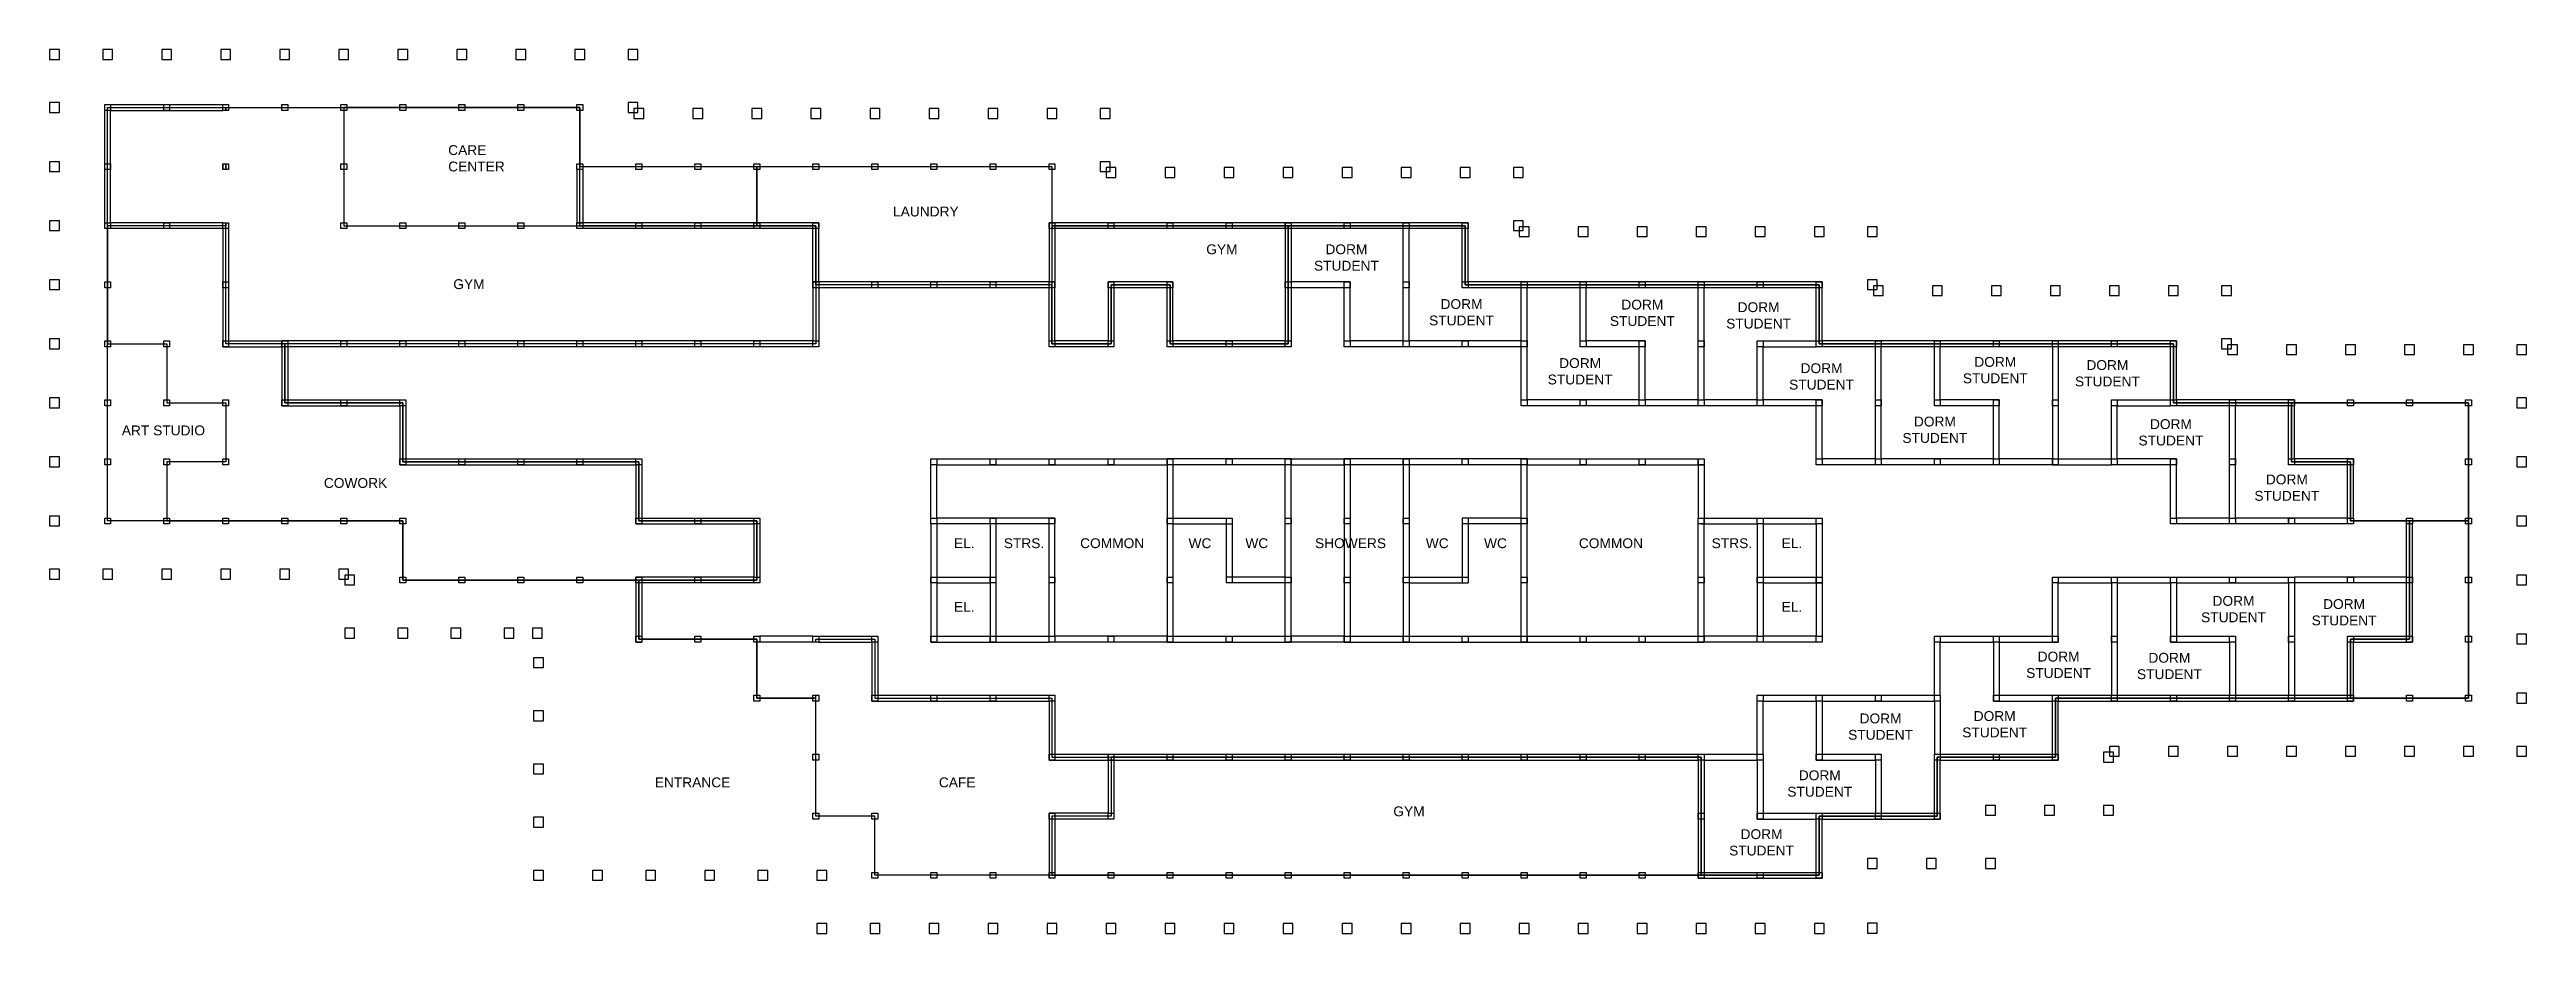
# Model space of a CAD drawing. Header units: metres. Extents: x 1950 to 2882, y 2050 to 2715.
# Drawn here: x 2322 to 2447.9, y 2176.1 to 2221 of the extents above; entities that cross this region are included whole.
import ezdxf

# ---------------------------------------------------------------- set-up
doc = ezdxf.new("R2010")
doc.units = ezdxf.units.M
for name, color, linetype in [('BRICK WALLS', 250, 'Continuous'), ('OUTLINE', 250, 'Continuous'), ('PILARS', 250, 'Continuous')]:
    doc.layers.add(name, color=color, linetype=linetype)
doc.layers.add('DOUBLE SKIN FACADE', color=250, linetype='Continuous', transparency=0.5)
doc.styles.get("Standard").update_dxf_attribs({"font": 'arial.ttf'})

msp = doc.modelspace()

# ---------------------------------------------------------------- texts
at = {"layer": 'BRICK WALLS', "color": 18, "true_color": 0x000000, "char_height": 0.5, "attachment_point": 1}
for s, width, insert in [('CARE CENTER', 1.6726, (2342.29, 2216.11)), ('LAUNDRY', 1.6726, (2364.9, 2212.99)), ('\\pxqc;GYM ', 1.6726, (2380.78, 2211.07)), ('\\pxqc;DORM\\PSTUDENT ', 1.6726, (2387.11, 2211.07)), ('GYM', 1.6726, (2342.55, 2209.3)), ('\\pxqc;DORM\\PSTUDENT ', 1.6726, (2392.96, 2208.29)), ('\\pxqc;DORM\\PSTUDENT ', 1.6726, (2402.15, 2208.26)), ('\\pxqc;DORM\\PSTUDENT ', 1.6726, (2408.06, 2208.13)), ('\\pxqc;DORM\\PSTUDENT ', 1.6726, (2398.99, 2205.29)), ('\\pxqc;DORM\\PSTUDENT ', 1.6726, (2411.26, 2205.03)), ('\\pxqc;DORM\\PSTUDENT ', 1.6726, (2420.09, 2205.35)), ('\\pxqc;DORM\\PSTUDENT ', 1.6726, (2425.79, 2205.19)), ('\\pxqc;DORM\\PSTUDENT ', 1.6726, (2417.02, 2202.32)), ('\\pxqc;DORM\\PSTUDENT ', 1.6726, (2429.02, 2202.19)), ('ART STUDIO', 4.3824, (2325.7, 2201.87)), ('COWORK', 1.6726, (2335.97, 2199.2)), ('\\pxqc;DORM\\PSTUDENT ', 1.6726, (2434.91, 2199.38)), ('EL. ', 1.6726, (2368, 2196.14)), ('STRS. ', 1.6726, (2370.53, 2196.14)), ('COMMON', 1.6726, (2374.41, 2196.14)), ('WC ', 1.6726, (2379.92, 2196.14)), ('WC ', 1.6726, (2382.81, 2196.14)), ('SHOWERS ', 1.6726, (2386.35, 2196.14)), ('WC', 1.6726, (2391.98, 2196.14)), ('WC ', 1.6726, (2394.94, 2196.14)), ('COMMON', 1.6726, (2399.76, 2196.14)), ('STRS. ', 1.6726, (2406.51, 2196.14)), ('EL. ', 1.6726, (2410.07, 2196.14)), ('\\pxqc;DORM\\PSTUDENT ', 1.6726, (2432.2, 2193.21)), ('EL. ', 1.6726, (2368, 2192.91)), ('EL. ', 1.6726, (2410.07, 2192.91)), ('\\pxqc;DORM\\PSTUDENT ', 1.6726, (2437.82, 2193.05)), ('\\pxqc;DORM\\PSTUDENT ', 1.6726, (2423.31, 2190.38)), ('\\pxqc;DORM\\PSTUDENT ', 1.6726, (2428.94, 2190.32)), ('\\pxqc;DORM\\PSTUDENT ', 1.6726, (2414.26, 2187.24)), ('\\pxqc;DORM\\PSTUDENT ', 1.6726, (2420.06, 2187.36)), ('ENTRANCE', 1.6726, (2352.79, 2183.99)), ('CAFE', 1.6726, (2367.23, 2183.99)), ('\\pxqc;DORM\\PSTUDENT ', 1.6726, (2411.17, 2184.35)), ('GYM', 1.6726, (2390.33, 2182.52)), ('\\pxqc;DORM\\PSTUDENT ', 1.6726, (2408.21, 2181.36))]:
    msp.add_mtext_dynamic_manual_height_columns(s, width=width, gutter_width=12.5, heights=[0], dxfattribs=dict(at, insert=insert))

# ---------------------------------------------------------------- linework, layer by layer
at = {"layer": 'BRICK WALLS'}
for p, q in [((2379.13, 2197.17), (2382.13, 2197.17)), ((2381.83, 2197.17), (2381.83, 2193.87)), ((2382.13, 2197.17), (2382.13, 2193.87)), ((2396.83, 2197.17), (2393.83, 2197.17)), ((2393.83, 2197.17), (2393.83, 2193.87)), ((2394.13, 2197.17), (2394.13, 2193.87)), ((2379.13, 2196.87), (2382.13, 2196.87)), ((2396.83, 2196.87), (2393.83, 2196.87)), ((2384.83, 2194.17), (2381.83, 2194.17)), ((2384.83, 2193.87), (2381.83, 2193.87)), ((2391.13, 2194.17), (2394.13, 2194.17)), ((2391.13, 2193.87), (2394.13, 2193.87))]:
    msp.add_line(p, q, dxfattribs=at)
for points in [[(2324.83, 2218.17), (2331.13, 2218.17), (2331.13, 2217.87)], [(2331.13, 2212.17), (2331.13, 2211.87), (2324.83, 2211.87), (2324.83, 2218.17)], [(2330.83, 2212.17), (2325.13, 2212.17), (2325.13, 2217.87), (2330.83, 2217.87)], [(2330.83, 2215.17), (2330.83, 2214.87)], [(2331.13, 2215.17), (2331.13, 2214.87)], [(2348.83, 2214.87), (2348.83, 2212.17)], [(2349.13, 2214.87), (2349.13, 2212.17)], [(2439.13, 2197.17), (2439.13, 2200.17), (2436.13, 2200.17), (2436.13, 2203.17), (2430.13, 2203.17), (2430.13, 2206.17), (2412.13, 2206.17), (2412.13, 2209.17), (2394.13, 2209.17), (2394.13, 2212.17), (2384.83, 2212.17), (2384.83, 2206.17), (2379.13, 2206.17), (2379.13, 2209.17), (2375.83, 2209.17), (2375.83, 2206.17), (2373.13, 2206.17), (2373.13, 2209.17), (2360.83, 2209.17), (2360.83, 2206.17), (2333.83, 2206.17), (2333.83, 2202.87), (2339.83, 2202.87), (2339.83, 2199.87), (2351.83, 2199.87), (2351.83, 2196.87), (2357.83, 2196.87), (2357.83, 2194.17), (2351.83, 2194.17), (2351.83, 2190.87), (2352.13, 2190.87)], [(2361.13, 2209.17), (2361.13, 2212.17), (2348.83, 2212.17)], [(2384.83, 2212.17), (2372.83, 2212.17), (2372.83, 2209.17)], [(2330.83, 2211.87), (2330.83, 2205.87), (2333.83, 2205.87)], [(2331.13, 2211.87), (2331.13, 2206.17), (2333.83, 2206.17)], [(2439.13, 2196.87), (2438.83, 2196.87), (2438.83, 2199.87), (2435.83, 2199.87), (2435.83, 2202.87), (2429.83, 2202.87), (2429.83, 2205.87), (2411.83, 2205.87), (2411.83, 2208.87), (2393.83, 2208.87), (2393.83, 2211.87), (2385.13, 2211.87), (2385.13, 2205.87), (2378.83, 2205.87), (2378.83, 2208.87), (2376.13, 2208.87), (2376.13, 2205.87), (2372.83, 2205.87), (2372.83, 2208.87), (2361.13, 2208.87), (2361.13, 2205.87), (2334.13, 2205.87), (2334.13, 2203.17), (2340.13, 2203.17), (2340.13, 2200.17), (2352.13, 2200.17), (2352.13, 2197.17), (2358.13, 2197.17), (2358.13, 2193.87), (2352.13, 2193.87), (2352.13, 2190.87)], [(2360.83, 2209.17), (2360.83, 2211.87), (2348.83, 2211.87)], [(2384.83, 2211.87), (2373.13, 2211.87), (2373.13, 2209.17)], [(2396.83, 2205.87), (2390.83, 2205.87), (2390.83, 2211.87)], [(2396.83, 2206.17), (2391.13, 2206.17), (2391.13, 2211.87)], [(2390.83, 2206.17), (2388.13, 2206.17), (2388.13, 2209.17), (2385.13, 2209.17)], [(2390.83, 2205.87), (2387.83, 2205.87), (2387.83, 2208.87), (2385.13, 2208.87)], [(2402.83, 2202.87), (2396.83, 2202.87), (2396.83, 2208.87)], [(2402.83, 2203.17), (2397.13, 2203.17), (2397.13, 2208.87)], [(2405.83, 2202.87), (2402.83, 2202.87), (2402.83, 2205.87), (2399.83, 2205.87), (2399.83, 2208.87)], [(2405.83, 2203.17), (2403.13, 2203.17), (2403.13, 2206.17), (2400.13, 2206.17), (2400.13, 2208.87)], [(2408.83, 2202.87), (2405.83, 2202.87), (2405.83, 2208.87)], [(2408.83, 2203.17), (2406.13, 2203.17), (2406.13, 2208.87)], [(2414.83, 2199.87), (2411.83, 2199.87), (2411.83, 2202.87), (2408.83, 2202.87), (2408.83, 2206.17), (2411.83, 2206.17)], [(2414.83, 2200.17), (2412.13, 2200.17), (2412.13, 2203.17), (2409.13, 2203.17), (2409.13, 2205.87), (2411.83, 2205.87)], [(2420.83, 2199.87), (2414.83, 2199.87), (2414.83, 2205.87)], [(2420.83, 2200.17), (2415.13, 2200.17), (2415.13, 2205.87)], [(2423.83, 2199.87), (2420.83, 2199.87), (2420.83, 2202.87), (2417.83, 2202.87), (2417.83, 2205.87)], [(2423.83, 2200.17), (2421.13, 2200.17), (2421.13, 2203.17), (2418.13, 2203.17), (2418.13, 2205.87)], [(2423.83, 2205.87), (2423.83, 2199.87), (2426.83, 2199.87)], [(2424.13, 2205.87), (2424.13, 2200.17), (2426.83, 2200.17)], [(2432.83, 2196.87), (2429.83, 2196.87), (2429.83, 2199.87), (2426.83, 2199.87), (2426.83, 2203.17), (2429.83, 2203.17)], [(2432.83, 2197.17), (2430.13, 2197.17), (2430.13, 2200.17), (2427.13, 2200.17), (2427.13, 2202.87), (2429.83, 2202.87)], [(2435.83, 2196.87), (2432.83, 2196.87), (2432.83, 2202.87)], [(2435.83, 2197.17), (2433.13, 2197.17), (2433.13, 2202.87)], [(2378.83, 2190.87), (2372.83, 2190.87), (2372.83, 2196.87), (2366.83, 2196.87), (2366.83, 2200.17), (2378.83, 2200.17)], [(2378.83, 2191.17), (2373.13, 2191.17), (2373.13, 2197.17), (2367.13, 2197.17), (2367.13, 2199.87), (2378.83, 2199.87)], [(2385.13, 2200.17), (2378.83, 2200.17), (2378.83, 2190.87), (2385.13, 2190.87), (2385.13, 2200.17)], [(2385.13, 2200.17), (2388.13, 2200.17), (2388.13, 2190.87), (2385.13, 2190.87)], [(2385.13, 2199.87), (2387.83, 2199.87), (2387.83, 2191.17), (2385.13, 2191.17)], [(2390.83, 2200.17), (2387.83, 2200.17), (2387.83, 2190.87), (2390.83, 2190.87)], [(2390.83, 2199.87), (2388.13, 2199.87), (2388.13, 2191.17), (2390.83, 2191.17)], [(2397.13, 2190.87), (2397.13, 2200.17), (2390.83, 2200.17), (2390.83, 2190.87), (2397.13, 2190.87)], [(2396.83, 2191.17), (2396.83, 2199.87), (2391.13, 2199.87), (2391.13, 2191.17), (2396.83, 2191.17)], [(2397.13, 2200.17), (2406.13, 2200.17)], [(2397.13, 2199.87), (2406.13, 2199.87)], [(2405.83, 2200.17), (2405.83, 2197.17)], [(2406.13, 2200.17), (2406.13, 2197.17)], [(2397.13, 2190.87), (2406.13, 2190.87), (2406.13, 2197.17)], [(2397.13, 2191.17), (2405.83, 2191.17), (2405.83, 2197.17)], [(2405.98, 2197.17), (2409.13, 2197.17), (2409.13, 2190.87), (2406.13, 2190.87)], [(2409.13, 2197.17), (2412.13, 2197.17), (2412.13, 2190.87), (2409.13, 2190.87)], [(2438.83, 2197.17), (2435.83, 2197.17), (2435.83, 2196.87)], [(2360.83, 2191.17), (2364.13, 2191.17), (2364.13, 2188.17), (2373.13, 2188.17), (2373.13, 2185.17), (2406.13, 2185.17), (2406.13, 2179.17), (2411.83, 2179.17), (2411.83, 2182.17), (2417.83, 2182.17), (2417.83, 2185.17), (2423.83, 2185.17), (2423.83, 2188.17), (2438.83, 2188.17), (2438.83, 2191.17), (2441.83, 2191.17), (2441.83, 2196.87)], [(2366.83, 2196.87), (2366.83, 2190.87), (2372.83, 2190.87)], [(2367.13, 2196.87), (2367.13, 2191.17), (2372.83, 2191.17)], [(2369.83, 2196.87), (2369.83, 2190.87)], [(2370.13, 2196.87), (2370.13, 2190.87)], [(2405.83, 2178.87), (2412.13, 2178.87), (2412.13, 2181.87), (2418.13, 2181.87), (2418.13, 2184.87), (2424.13, 2184.87), (2424.13, 2187.87), (2439.13, 2187.87), (2439.13, 2190.87), (2442.13, 2190.87), (2442.13, 2196.87)], [(2405.98, 2196.87), (2408.83, 2196.87), (2408.83, 2191.17), (2406.13, 2191.17)], [(2409.13, 2196.87), (2411.83, 2196.87), (2411.83, 2191.17), (2409.13, 2191.17)], [(2438.83, 2196.87), (2436.13, 2196.87)], [(2367.13, 2194.17), (2369.83, 2194.17)], [(2367.13, 2193.87), (2369.83, 2193.87)], [(2409.13, 2194.17), (2412.13, 2194.17)], [(2409.13, 2193.87), (2412.13, 2193.87)], [(2421.13, 2191.17), (2423.83, 2191.17), (2423.83, 2194.17), (2427.13, 2194.17), (2427.13, 2188.17)], [(2421.13, 2190.87), (2424.13, 2190.87), (2424.13, 2193.87), (2426.83, 2193.87), (2426.83, 2188.17)], [(2427.13, 2194.17), (2430.13, 2194.17), (2430.13, 2191.17), (2433.13, 2191.17), (2433.13, 2188.17)], [(2427.13, 2193.87), (2429.83, 2193.87), (2429.83, 2190.87), (2432.83, 2190.87), (2432.83, 2188.17)], [(2430.13, 2194.17), (2436.13, 2194.17), (2436.13, 2188.17)], [(2430.13, 2193.87), (2435.83, 2193.87), (2435.83, 2188.17)], [(2441.83, 2194.17), (2436.13, 2194.17)], [(2441.83, 2193.87), (2436.13, 2193.87)], [(2357.83, 2191.17), (2358.13, 2191.17), (2358.13, 2190.87)], [(2360.83, 2191.17), (2358.13, 2191.17)], [(2361.13, 2190.87), (2358.13, 2190.87)], [(2361.13, 2190.87), (2363.83, 2190.87), (2363.83, 2187.87), (2372.83, 2187.87), (2372.83, 2184.87), (2405.83, 2184.87), (2405.83, 2178.87)], [(2417.83, 2188.17), (2417.83, 2191.17), (2421.13, 2191.17), (2421.13, 2188.17), (2423.83, 2188.17)], [(2418.13, 2188.17), (2418.13, 2190.87), (2420.83, 2190.87), (2420.83, 2187.87), (2423.83, 2187.87)], [(2408.83, 2185.17), (2408.83, 2188.17), (2412.13, 2188.17), (2412.13, 2185.17), (2415.13, 2185.17), (2415.13, 2182.17)], [(2412.13, 2188.17), (2418.13, 2188.17), (2418.13, 2185.17)], [(2409.13, 2185.17), (2409.13, 2187.87), (2411.83, 2187.87), (2411.83, 2184.87), (2414.83, 2184.87), (2414.83, 2182.17)], [(2412.13, 2187.87), (2417.83, 2187.87), (2417.83, 2185.17)], [(2375.83, 2185.17), (2375.83, 2182.17), (2372.83, 2182.17), (2372.83, 2178.87)], [(2376.13, 2185.17), (2376.13, 2181.87), (2373.13, 2181.87), (2373.13, 2178.87)], [(2406.13, 2185.17), (2409.13, 2185.17), (2409.13, 2182.17), (2411.83, 2182.17)], [(2406.13, 2184.87), (2408.83, 2184.87), (2408.83, 2181.87), (2411.83, 2181.87)]]:
    msp.add_lwpolyline(points, dxfattribs=at)
msp.add_lwpolyline([(2384.83, 2199.87), (2379.13, 2199.87), (2379.13, 2191.17), (2384.83, 2191.17)], close=True, dxfattribs=at)
at = {"layer": 'DOUBLE SKIN FACADE'}
for points in [[(2322.53, 2220.97), (2322.03, 2220.97), (2322.03, 2220.47), (2322.53, 2220.47)], [(2325.23, 2220.97), (2324.73, 2220.97), (2324.73, 2220.47), (2325.23, 2220.47)], [(2328.23, 2220.97), (2327.73, 2220.97), (2327.73, 2220.47), (2328.23, 2220.47)], [(2331.23, 2220.97), (2330.73, 2220.97), (2330.73, 2220.47), (2331.23, 2220.47)], [(2334.23, 2220.97), (2333.73, 2220.97), (2333.73, 2220.47), (2334.23, 2220.47)], [(2337.23, 2220.97), (2336.73, 2220.97), (2336.73, 2220.47), (2337.23, 2220.47)], [(2340.23, 2220.97), (2339.73, 2220.97), (2339.73, 2220.47), (2340.23, 2220.47)], [(2343.23, 2220.97), (2342.73, 2220.97), (2342.73, 2220.47), (2343.23, 2220.47)], [(2346.23, 2220.97), (2345.73, 2220.97), (2345.73, 2220.47), (2346.23, 2220.47)], [(2349.23, 2220.97), (2348.73, 2220.97), (2348.73, 2220.47), (2349.23, 2220.47)], [(2351.93, 2220.97), (2351.43, 2220.97), (2351.43, 2220.47), (2351.93, 2220.47)], [(2322.53, 2218.27), (2322.03, 2218.27), (2322.03, 2217.77), (2322.53, 2217.77)], [(2351.93, 2218.27), (2351.43, 2218.27), (2351.43, 2217.77), (2351.93, 2217.77)], [(2352.23, 2217.97), (2351.73, 2217.97), (2351.73, 2217.47), (2352.23, 2217.47)], [(2355.23, 2217.97), (2354.73, 2217.97), (2354.73, 2217.47), (2355.23, 2217.47)], [(2358.23, 2217.97), (2357.73, 2217.97), (2357.73, 2217.47), (2358.23, 2217.47)], [(2361.23, 2217.97), (2360.73, 2217.97), (2360.73, 2217.47), (2361.23, 2217.47)], [(2364.23, 2217.97), (2363.73, 2217.97), (2363.73, 2217.47), (2364.23, 2217.47)], [(2367.23, 2217.97), (2366.73, 2217.97), (2366.73, 2217.47), (2367.23, 2217.47)], [(2370.23, 2217.97), (2369.73, 2217.97), (2369.73, 2217.47), (2370.23, 2217.47)], [(2373.23, 2217.97), (2372.73, 2217.97), (2372.73, 2217.47), (2373.23, 2217.47)], [(2375.93, 2217.97), (2375.43, 2217.97), (2375.43, 2217.47), (2375.93, 2217.47)], [(2322.53, 2215.27), (2322.03, 2215.27), (2322.03, 2214.77), (2322.53, 2214.77)], [(2375.93, 2215.27), (2375.43, 2215.27), (2375.43, 2214.77), (2375.93, 2214.77)], [(2376.23, 2214.97), (2375.73, 2214.97), (2375.73, 2214.47), (2376.23, 2214.47)], [(2379.23, 2214.97), (2378.73, 2214.97), (2378.73, 2214.47), (2379.23, 2214.47)], [(2382.23, 2214.97), (2381.73, 2214.97), (2381.73, 2214.47), (2382.23, 2214.47)], [(2385.23, 2214.97), (2384.73, 2214.97), (2384.73, 2214.47), (2385.23, 2214.47)], [(2388.23, 2214.97), (2387.73, 2214.97), (2387.73, 2214.47), (2388.23, 2214.47)], [(2391.23, 2214.97), (2390.73, 2214.97), (2390.73, 2214.47), (2391.23, 2214.47)], [(2394.23, 2214.97), (2393.73, 2214.97), (2393.73, 2214.47), (2394.23, 2214.47)], [(2396.93, 2214.97), (2396.43, 2214.97), (2396.43, 2214.47), (2396.93, 2214.47)], [(2322.53, 2212.27), (2322.03, 2212.27), (2322.03, 2211.77), (2322.53, 2211.77)], [(2396.93, 2212.27), (2396.43, 2212.27), (2396.43, 2211.77), (2396.93, 2211.77)], [(2397.23, 2211.97), (2396.73, 2211.97), (2396.73, 2211.47), (2397.23, 2211.47)], [(2400.23, 2211.97), (2399.73, 2211.97), (2399.73, 2211.47), (2400.23, 2211.47)], [(2403.23, 2211.97), (2402.73, 2211.97), (2402.73, 2211.47), (2403.23, 2211.47)], [(2406.23, 2211.97), (2405.73, 2211.97), (2405.73, 2211.47), (2406.23, 2211.47)], [(2409.23, 2211.97), (2408.73, 2211.97), (2408.73, 2211.47), (2409.23, 2211.47)], [(2412.23, 2211.97), (2411.73, 2211.97), (2411.73, 2211.47), (2412.23, 2211.47)], [(2414.93, 2211.97), (2414.43, 2211.97), (2414.43, 2211.47), (2414.93, 2211.47)], [(2322.53, 2209.27), (2322.03, 2209.27), (2322.03, 2208.77), (2322.53, 2208.77)], [(2414.93, 2209.27), (2414.43, 2209.27), (2414.43, 2208.77), (2414.93, 2208.77)], [(2415.23, 2208.97), (2414.73, 2208.97), (2414.73, 2208.47), (2415.23, 2208.47)], [(2418.23, 2208.97), (2417.73, 2208.97), (2417.73, 2208.47), (2418.23, 2208.47)], [(2421.23, 2208.97), (2420.73, 2208.97), (2420.73, 2208.47), (2421.23, 2208.47)], [(2424.23, 2208.97), (2423.73, 2208.97), (2423.73, 2208.47), (2424.23, 2208.47)], [(2427.23, 2208.97), (2426.73, 2208.97), (2426.73, 2208.47), (2427.23, 2208.47)], [(2430.23, 2208.97), (2429.73, 2208.97), (2429.73, 2208.47), (2430.23, 2208.47)], [(2432.93, 2208.97), (2432.43, 2208.97), (2432.43, 2208.47), (2432.93, 2208.47)], [(2322.53, 2206.27), (2322.03, 2206.27), (2322.03, 2205.77), (2322.53, 2205.77)], [(2432.93, 2206.27), (2432.43, 2206.27), (2432.43, 2205.77), (2432.93, 2205.77)], [(2433.23, 2205.97), (2432.73, 2205.97), (2432.73, 2205.47), (2433.23, 2205.47)], [(2436.23, 2205.97), (2435.73, 2205.97), (2435.73, 2205.47), (2436.23, 2205.47)], [(2439.23, 2205.97), (2438.73, 2205.97), (2438.73, 2205.47), (2439.23, 2205.47)], [(2442.23, 2205.97), (2441.73, 2205.97), (2441.73, 2205.47), (2442.23, 2205.47)], [(2445.23, 2205.97), (2444.73, 2205.97), (2444.73, 2205.47), (2445.23, 2205.47)], [(2447.93, 2205.97), (2447.43, 2205.97), (2447.43, 2205.47), (2447.93, 2205.47)], [(2322.53, 2203.27), (2322.03, 2203.27), (2322.03, 2202.77), (2322.53, 2202.77)], [(2447.93, 2203.27), (2447.43, 2203.27), (2447.43, 2202.77), (2447.93, 2202.77)], [(2322.53, 2200.27), (2322.03, 2200.27), (2322.03, 2199.77), (2322.53, 2199.77)], [(2447.93, 2200.27), (2447.43, 2200.27), (2447.43, 2199.77), (2447.93, 2199.77)], [(2322.53, 2197.27), (2322.03, 2197.27), (2322.03, 2196.77), (2322.53, 2196.77)], [(2447.93, 2197.27), (2447.43, 2197.27), (2447.43, 2196.77), (2447.93, 2196.77)], [(2322.53, 2194.57), (2322.03, 2194.57), (2322.03, 2194.07), (2322.53, 2194.07)], [(2325.23, 2194.57), (2324.73, 2194.57), (2324.73, 2194.07), (2325.23, 2194.07)], [(2328.23, 2194.57), (2327.73, 2194.57), (2327.73, 2194.07), (2328.23, 2194.07)], [(2331.23, 2194.57), (2330.73, 2194.57), (2330.73, 2194.07), (2331.23, 2194.07)], [(2334.23, 2194.57), (2333.73, 2194.57), (2333.73, 2194.07), (2334.23, 2194.07)], [(2337.23, 2194.57), (2336.73, 2194.57), (2336.73, 2194.07), (2337.23, 2194.07)], [(2337.53, 2194.27), (2337.03, 2194.27), (2337.03, 2193.77), (2337.53, 2193.77)], [(2447.93, 2194.27), (2447.43, 2194.27), (2447.43, 2193.77), (2447.93, 2193.77)], [(2337.53, 2191.57), (2337.03, 2191.57), (2337.03, 2191.07), (2337.53, 2191.07)], [(2340.23, 2191.57), (2339.73, 2191.57), (2339.73, 2191.07), (2340.23, 2191.07)], [(2342.93, 2191.57), (2342.43, 2191.57), (2342.43, 2191.07), (2342.93, 2191.07)], [(2345.63, 2191.57), (2345.13, 2191.57), (2345.13, 2191.07), (2345.63, 2191.07)], [(2347.07, 2191.57), (2346.57, 2191.57), (2346.57, 2191.07), (2347.07, 2191.07)], [(2447.93, 2191.27), (2447.43, 2191.27), (2447.43, 2190.77), (2447.93, 2190.77)], [(2347.13, 2190.07), (2346.63, 2190.07), (2346.63, 2189.57), (2347.13, 2189.57)], [(2447.93, 2188.27), (2447.43, 2188.27), (2447.43, 2187.77), (2447.93, 2187.77)], [(2347.13, 2187.37), (2346.63, 2187.37), (2346.63, 2186.87), (2347.13, 2186.87)], [(2347.13, 2184.67), (2346.63, 2184.67), (2346.63, 2184.17), (2347.13, 2184.17)], [(2426.93, 2185.27), (2426.43, 2185.27), (2426.43, 2184.77), (2426.93, 2184.77)], [(2427.23, 2185.57), (2426.73, 2185.57), (2426.73, 2185.07), (2427.23, 2185.07)], [(2430.23, 2185.57), (2429.73, 2185.57), (2429.73, 2185.07), (2430.23, 2185.07)], [(2433.23, 2185.57), (2432.73, 2185.57), (2432.73, 2185.07), (2433.23, 2185.07)], [(2436.23, 2185.57), (2435.73, 2185.57), (2435.73, 2185.07), (2436.23, 2185.07)], [(2439.23, 2185.57), (2438.73, 2185.57), (2438.73, 2185.07), (2439.23, 2185.07)], [(2442.23, 2185.57), (2441.73, 2185.57), (2441.73, 2185.07), (2442.23, 2185.07)], [(2445.23, 2185.57), (2444.73, 2185.57), (2444.73, 2185.07), (2445.23, 2185.07)], [(2447.93, 2185.57), (2447.43, 2185.57), (2447.43, 2185.07), (2447.93, 2185.07)], [(2347.13, 2181.97), (2346.63, 2181.97), (2346.63, 2181.47), (2347.13, 2181.47)], [(2420.93, 2182.57), (2420.43, 2182.57), (2420.43, 2182.07), (2420.93, 2182.07)], [(2423.93, 2182.57), (2423.43, 2182.57), (2423.43, 2182.07), (2423.93, 2182.07)], [(2426.93, 2182.57), (2426.43, 2182.57), (2426.43, 2182.07), (2426.93, 2182.07)], [(2414.93, 2179.87), (2414.43, 2179.87), (2414.43, 2179.37), (2414.93, 2179.37)], [(2417.93, 2179.87), (2417.43, 2179.87), (2417.43, 2179.37), (2417.93, 2179.37)], [(2420.93, 2179.87), (2420.43, 2179.87), (2420.43, 2179.37), (2420.93, 2179.37)], [(2347.13, 2179.27), (2346.63, 2179.27), (2346.63, 2178.77), (2347.13, 2178.77)], [(2350.13, 2179.27), (2349.63, 2179.27), (2349.63, 2178.77), (2350.13, 2178.77)], [(2352.83, 2179.27), (2352.33, 2179.27), (2352.33, 2178.77), (2352.83, 2178.77)], [(2355.83, 2179.27), (2355.33, 2179.27), (2355.33, 2178.77), (2355.83, 2178.77)], [(2358.53, 2179.27), (2358.03, 2179.27), (2358.03, 2178.77), (2358.53, 2178.77)], [(2361.53, 2179.27), (2361.03, 2179.27), (2361.03, 2178.77), (2361.53, 2178.77)], [(2361.53, 2176.57), (2361.03, 2176.57), (2361.03, 2176.07), (2361.53, 2176.07)], [(2364.23, 2176.57), (2363.73, 2176.57), (2363.73, 2176.07), (2364.23, 2176.07)], [(2367.23, 2176.57), (2366.73, 2176.57), (2366.73, 2176.07), (2367.23, 2176.07)], [(2370.23, 2176.57), (2369.73, 2176.57), (2369.73, 2176.07), (2370.23, 2176.07)], [(2373.23, 2176.57), (2372.73, 2176.57), (2372.73, 2176.07), (2373.23, 2176.07)], [(2376.23, 2176.57), (2375.73, 2176.57), (2375.73, 2176.07), (2376.23, 2176.07)], [(2379.23, 2176.57), (2378.73, 2176.57), (2378.73, 2176.07), (2379.23, 2176.07)], [(2382.23, 2176.57), (2381.73, 2176.57), (2381.73, 2176.07), (2382.23, 2176.07)], [(2385.23, 2176.57), (2384.73, 2176.57), (2384.73, 2176.07), (2385.23, 2176.07)], [(2388.23, 2176.57), (2387.73, 2176.57), (2387.73, 2176.07), (2388.23, 2176.07)], [(2391.23, 2176.57), (2390.73, 2176.57), (2390.73, 2176.07), (2391.23, 2176.07)], [(2394.23, 2176.57), (2393.73, 2176.57), (2393.73, 2176.07), (2394.23, 2176.07)], [(2397.23, 2176.57), (2396.73, 2176.57), (2396.73, 2176.07), (2397.23, 2176.07)], [(2400.23, 2176.57), (2399.73, 2176.57), (2399.73, 2176.07), (2400.23, 2176.07)], [(2403.23, 2176.57), (2402.73, 2176.57), (2402.73, 2176.07), (2403.23, 2176.07)], [(2406.23, 2176.57), (2405.73, 2176.57), (2405.73, 2176.07), (2406.23, 2176.07)], [(2409.23, 2176.57), (2408.73, 2176.57), (2408.73, 2176.07), (2409.23, 2176.07)], [(2412.23, 2176.57), (2411.73, 2176.57), (2411.73, 2176.07), (2412.23, 2176.07)], [(2414.93, 2176.58), (2414.43, 2176.58), (2414.43, 2176.08), (2414.93, 2176.08)]]:
    msp.add_lwpolyline(points, close=True, dxfattribs=at)
at = {"layer": 'OUTLINE'}
msp.add_lwpolyline([(2324.98, 2218.02), (2348.98, 2218.02), (2348.98, 2215.02), (2372.98, 2215.02), (2372.98, 2212.02), (2393.98, 2212.02), (2393.98, 2209.02), (2411.98, 2209.02), (2411.98, 2206.02), (2429.98, 2206.02), (2429.98, 2203.02), (2444.98, 2203.02), (2444.98, 2188.02), (2423.98, 2188.02), (2423.98, 2185.02), (2417.98, 2185.02), (2417.98, 2182.02), (2411.98, 2182.02), (2411.98, 2179.02), (2363.98, 2179.02), (2363.98, 2182.02), (2360.98, 2182.02), (2360.98, 2188.02), (2357.98, 2188.02), (2357.98, 2191.02), (2351.98, 2191.02), (2351.98, 2194.02), (2339.98, 2194.02), (2339.98, 2197.02), (2324.98, 2197.02), (2324.98, 2218.02)], dxfattribs=at)
at = {"layer": 'PILARS'}
for points in [[(2324.83, 2218.17), (2325.13, 2218.17), (2325.13, 2217.87), (2324.83, 2217.87), (2324.83, 2218.17)], [(2330.98, 2212.17), (2330.98, 2212.02), (2324.98, 2212.02), (2324.98, 2218.02), (2330.98, 2218.02), (2330.98, 2217.87)], [(2327.83, 2218.17), (2328.13, 2218.17), (2328.13, 2217.87), (2327.83, 2217.87), (2327.83, 2218.17)], [(2330.83, 2218.17), (2331.13, 2218.17), (2331.13, 2217.87), (2330.83, 2217.87), (2330.83, 2218.17)], [(2330.98, 2218.02), (2336.98, 2218.02), (2336.98, 2212.02), (2360.98, 2212.02), (2360.98, 2206.02), (2330.98, 2206.02), (2330.98, 2212.17)], [(2330.98, 2217.87), (2330.98, 2218.02)], [(2333.83, 2218.17), (2334.13, 2218.17), (2334.13, 2217.87), (2333.83, 2217.87), (2333.83, 2218.17)], [(2336.83, 2218.17), (2337.13, 2218.17), (2337.13, 2217.87), (2336.83, 2217.87), (2336.83, 2218.17)], [(2339.83, 2218.17), (2340.13, 2218.17), (2340.13, 2217.87), (2339.83, 2217.87), (2339.83, 2218.17)], [(2342.83, 2218.17), (2343.13, 2218.17), (2343.13, 2217.87), (2342.83, 2217.87), (2342.83, 2218.17)], [(2345.83, 2218.17), (2346.13, 2218.17), (2346.13, 2217.87), (2345.83, 2217.87), (2345.83, 2218.17)], [(2348.83, 2218.17), (2349.13, 2218.17), (2349.13, 2217.87), (2348.83, 2217.87), (2348.83, 2218.17)], [(2324.83, 2215.17), (2325.13, 2215.17), (2325.13, 2214.87), (2324.83, 2214.87), (2324.83, 2215.17)], [(2330.83, 2215.17), (2331.13, 2215.17), (2331.13, 2214.87), (2330.83, 2214.87), (2330.83, 2215.17)], [(2330.98, 2215.17), (2330.98, 2214.87)], [(2330.98, 2214.87), (2330.98, 2215.17)], [(2336.83, 2215.17), (2337.13, 2215.17), (2337.13, 2214.87), (2336.83, 2214.87), (2336.83, 2215.17)], [(2348.83, 2215.17), (2349.13, 2215.17), (2349.13, 2214.87), (2348.83, 2214.87), (2348.83, 2215.17)], [(2348.98, 2215.02), (2357.98, 2215.02), (2357.98, 2212.02), (2348.98, 2212.02), (2348.98, 2215.02)], [(2351.83, 2215.17), (2352.13, 2215.17), (2352.13, 2214.87), (2351.83, 2214.87), (2351.83, 2215.17)], [(2354.83, 2215.17), (2355.13, 2215.17), (2355.13, 2214.87), (2354.83, 2214.87), (2354.83, 2215.17)], [(2357.83, 2215.17), (2358.13, 2215.17), (2358.13, 2214.87), (2357.83, 2214.87), (2357.83, 2215.17)], [(2357.98, 2215.02), (2372.98, 2215.02), (2372.98, 2209.02), (2360.98, 2209.02), (2360.98, 2212.02), (2357.98, 2212.02), (2357.98, 2215.02)], [(2360.83, 2215.17), (2361.13, 2215.17), (2361.13, 2214.87), (2360.83, 2214.87), (2360.83, 2215.17)], [(2363.83, 2215.17), (2364.13, 2215.17), (2364.13, 2214.87), (2363.83, 2214.87), (2363.83, 2215.17)], [(2366.83, 2215.17), (2367.13, 2215.17), (2367.13, 2214.87), (2366.83, 2214.87), (2366.83, 2215.17)], [(2369.83, 2215.17), (2370.13, 2215.17), (2370.13, 2214.87), (2369.83, 2214.87), (2369.83, 2215.17)], [(2372.83, 2215.17), (2373.13, 2215.17), (2373.13, 2214.87), (2372.83, 2214.87), (2372.83, 2215.17)], [(2324.83, 2212.17), (2325.13, 2212.17), (2325.13, 2211.87), (2324.83, 2211.87), (2324.83, 2212.17)], [(2327.83, 2212.17), (2328.13, 2212.17), (2328.13, 2211.87), (2327.83, 2211.87), (2327.83, 2212.17)], [(2330.83, 2212.17), (2331.13, 2212.17), (2331.13, 2211.87), (2330.83, 2211.87), (2330.83, 2212.17)], [(2336.83, 2212.17), (2337.13, 2212.17), (2337.13, 2211.87), (2336.83, 2211.87), (2336.83, 2212.17)], [(2339.83, 2212.17), (2340.13, 2212.17), (2340.13, 2211.87), (2339.83, 2211.87), (2339.83, 2212.17)], [(2342.83, 2212.17), (2343.13, 2212.17), (2343.13, 2211.87), (2342.83, 2211.87), (2342.83, 2212.17)], [(2345.83, 2212.17), (2346.13, 2212.17), (2346.13, 2211.87), (2345.83, 2211.87), (2345.83, 2212.17)], [(2348.83, 2212.17), (2349.13, 2212.17), (2349.13, 2211.87), (2348.83, 2211.87), (2348.83, 2212.17)], [(2351.83, 2212.17), (2352.13, 2212.17), (2352.13, 2211.87), (2351.83, 2211.87), (2351.83, 2212.17)], [(2354.83, 2212.17), (2355.13, 2212.17), (2355.13, 2211.87), (2354.83, 2211.87), (2354.83, 2212.17)], [(2357.83, 2212.17), (2358.13, 2212.17), (2358.13, 2211.87), (2357.83, 2211.87), (2357.83, 2212.17)], [(2360.83, 2212.17), (2361.13, 2212.17), (2361.13, 2211.87), (2360.83, 2211.87), (2360.83, 2212.17)], [(2372.83, 2212.17), (2373.13, 2212.17), (2373.13, 2211.87), (2372.83, 2211.87), (2372.83, 2212.17)], [(2375.83, 2212.17), (2376.13, 2212.17), (2376.13, 2211.87), (2375.83, 2211.87), (2375.83, 2212.17)], [(2378.83, 2212.17), (2379.13, 2212.17), (2379.13, 2211.87), (2378.83, 2211.87), (2378.83, 2212.17)], [(2381.83, 2212.17), (2382.13, 2212.17), (2382.13, 2211.87), (2381.83, 2211.87), (2381.83, 2212.17)], [(2384.83, 2212.17), (2385.13, 2212.17), (2385.13, 2211.87), (2384.83, 2211.87), (2384.83, 2212.17)], [(2387.83, 2212.17), (2388.13, 2212.17), (2388.13, 2211.87), (2387.83, 2211.87), (2387.83, 2212.17)], [(2390.83, 2212.17), (2391.13, 2212.17), (2391.13, 2211.87), (2390.83, 2211.87), (2390.83, 2212.17)], [(2393.83, 2212.17), (2394.13, 2212.17), (2394.13, 2211.87), (2393.83, 2211.87), (2393.83, 2212.17)], [(2351.98, 2194.02), (2357.98, 2194.02), (2357.98, 2197.02), (2351.98, 2197.02), (2351.98, 2200.02), (2339.98, 2200.02), (2339.98, 2203.02), (2333.98, 2203.02), (2333.98, 2206.02), (2330.98, 2206.02), (2330.98, 2212.02), (2324.98, 2212.02), (2324.98, 2206.02), (2327.98, 2206.02), (2327.98, 2203.02), (2330.98, 2203.02), (2330.98, 2200.02), (2327.98, 2200.02), (2327.98, 2197.02), (2339.98, 2197.02), (2339.98, 2194.02), (2351.98, 2194.02)], [(2360.98, 2190.87), (2360.98, 2191.02), (2363.98, 2191.02), (2363.98, 2188.02), (2372.98, 2188.02), (2372.98, 2185.02), (2405.98, 2185.02), (2405.98, 2179.02), (2411.98, 2179.02), (2411.98, 2182.02), (2417.98, 2182.02), (2417.98, 2185.02), (2423.98, 2185.02), (2423.98, 2188.02), (2438.98, 2188.02), (2438.98, 2191.02), (2441.98, 2191.02), (2441.98, 2197.02), (2438.98, 2197.02), (2438.98, 2200.02), (2435.98, 2200.02), (2435.98, 2203.02), (2429.98, 2203.02), (2429.98, 2206.02), (2411.98, 2206.02), (2411.98, 2209.02), (2393.98, 2209.02), (2393.98, 2212.02), (2384.98, 2212.02), (2384.98, 2206.02), (2378.98, 2206.02), (2378.98, 2209.02), (2375.98, 2209.02), (2375.98, 2206.02), (2372.98, 2206.02), (2372.98, 2209.02), (2360.98, 2209.02), (2360.98, 2206.02), (2333.98, 2206.02), (2333.98, 2203.02), (2339.98, 2203.02), (2339.98, 2200.02), (2351.98, 2200.02), (2351.98, 2197.02), (2357.98, 2197.02), (2357.98, 2194.02), (2351.98, 2194.02)], [(2372.98, 2212.02), (2372.98, 2206.02), (2375.98, 2206.02), (2375.98, 2209.02), (2378.98, 2209.02), (2378.98, 2206.02), (2384.98, 2206.02), (2384.98, 2212.02), (2372.98, 2212.02)], [(2324.83, 2209.17), (2325.13, 2209.17), (2325.13, 2208.87), (2324.83, 2208.87), (2324.83, 2209.17)], [(2330.83, 2209.17), (2331.13, 2209.17), (2331.13, 2208.87), (2330.83, 2208.87), (2330.83, 2209.17)], [(2360.83, 2209.17), (2361.13, 2209.17), (2361.13, 2208.87), (2360.83, 2208.87), (2360.83, 2209.17)], [(2363.83, 2209.17), (2364.13, 2209.17), (2364.13, 2208.87), (2363.83, 2208.87), (2363.83, 2209.17)], [(2366.83, 2209.17), (2367.13, 2209.17), (2367.13, 2208.87), (2366.83, 2208.87), (2366.83, 2209.17)], [(2369.83, 2209.17), (2370.13, 2209.17), (2370.13, 2208.87), (2369.83, 2208.87), (2369.83, 2209.17)], [(2372.83, 2209.17), (2373.13, 2209.17), (2373.13, 2208.87), (2372.83, 2208.87), (2372.83, 2209.17)], [(2375.83, 2209.17), (2376.13, 2209.17), (2376.13, 2208.87), (2375.83, 2208.87), (2375.83, 2209.17)], [(2378.83, 2209.17), (2379.13, 2209.17), (2379.13, 2208.87), (2378.83, 2208.87), (2378.83, 2209.17)], [(2384.83, 2209.17), (2385.13, 2209.17), (2385.13, 2208.87), (2384.83, 2208.87), (2384.83, 2209.17)], [(2387.83, 2209.17), (2388.13, 2209.17), (2388.13, 2208.87), (2387.83, 2208.87), (2387.83, 2209.17)], [(2390.83, 2209.17), (2391.13, 2209.17), (2391.13, 2208.87), (2390.83, 2208.87), (2390.83, 2209.17)], [(2393.83, 2209.17), (2394.13, 2209.17), (2394.13, 2208.87), (2393.83, 2208.87), (2393.83, 2209.17)], [(2396.83, 2209.17), (2397.13, 2209.17), (2397.13, 2208.87), (2396.83, 2208.87), (2396.83, 2209.17)], [(2399.83, 2209.17), (2400.13, 2209.17), (2400.13, 2208.87), (2399.83, 2208.87), (2399.83, 2209.17)], [(2402.83, 2209.17), (2403.13, 2209.17), (2403.13, 2208.87), (2402.83, 2208.87), (2402.83, 2209.17)], [(2405.83, 2209.17), (2406.13, 2209.17), (2406.13, 2208.87), (2405.83, 2208.87), (2405.83, 2209.17)], [(2408.83, 2209.17), (2409.13, 2209.17), (2409.13, 2208.87), (2408.83, 2208.87), (2408.83, 2209.17)], [(2411.83, 2209.17), (2412.13, 2209.17), (2412.13, 2208.87), (2411.83, 2208.87), (2411.83, 2209.17)], [(2324.83, 2206.17), (2325.13, 2206.17), (2325.13, 2205.87), (2324.83, 2205.87), (2324.83, 2206.17)], [(2324.98, 2206.02), (2327.98, 2206.02), (2327.98, 2203.02), (2330.98, 2203.02), (2330.98, 2200.02), (2327.98, 2200.02), (2327.98, 2197.02), (2324.98, 2197.02), (2324.98, 2206.02)], [(2327.83, 2206.17), (2328.13, 2206.17), (2328.13, 2205.87), (2327.83, 2205.87), (2327.83, 2206.17)], [(2330.83, 2206.17), (2331.13, 2206.17), (2331.13, 2205.87), (2330.83, 2205.87), (2330.83, 2206.17)], [(2333.83, 2206.17), (2334.13, 2206.17), (2334.13, 2205.87), (2333.83, 2205.87), (2333.83, 2206.17)], [(2336.83, 2206.17), (2337.13, 2206.17), (2337.13, 2205.87), (2336.83, 2205.87), (2336.83, 2206.17)], [(2339.83, 2206.17), (2340.13, 2206.17), (2340.13, 2205.87), (2339.83, 2205.87), (2339.83, 2206.17)], [(2342.83, 2206.17), (2343.13, 2206.17), (2343.13, 2205.87), (2342.83, 2205.87), (2342.83, 2206.17)], [(2345.83, 2206.17), (2346.13, 2206.17), (2346.13, 2205.87), (2345.83, 2205.87), (2345.83, 2206.17)], [(2348.83, 2206.17), (2349.13, 2206.17), (2349.13, 2205.87), (2348.83, 2205.87), (2348.83, 2206.17)], [(2351.83, 2206.17), (2352.13, 2206.17), (2352.13, 2205.87), (2351.83, 2205.87), (2351.83, 2206.17)], [(2354.83, 2206.17), (2355.13, 2206.17), (2355.13, 2205.87), (2354.83, 2205.87), (2354.83, 2206.17)], [(2357.83, 2206.17), (2358.13, 2206.17), (2358.13, 2205.87), (2357.83, 2205.87), (2357.83, 2206.17)], [(2360.83, 2206.17), (2361.13, 2206.17), (2361.13, 2205.87), (2360.83, 2205.87), (2360.83, 2206.17)], [(2372.83, 2206.17), (2373.13, 2206.17), (2373.13, 2205.87), (2372.83, 2205.87), (2372.83, 2206.17)], [(2375.83, 2206.17), (2376.13, 2206.17), (2376.13, 2205.87), (2375.83, 2205.87), (2375.83, 2206.17)], [(2378.83, 2206.17), (2379.13, 2206.17), (2379.13, 2205.87), (2378.83, 2205.87), (2378.83, 2206.17)], [(2381.83, 2206.17), (2382.13, 2206.17), (2382.13, 2205.87), (2381.83, 2205.87), (2381.83, 2206.17)], [(2384.83, 2206.17), (2385.13, 2206.17), (2385.13, 2205.87), (2384.83, 2205.87), (2384.83, 2206.17)], [(2387.83, 2206.17), (2388.13, 2206.17), (2388.13, 2205.87), (2387.83, 2205.87), (2387.83, 2206.17)], [(2390.83, 2206.17), (2391.13, 2206.17), (2391.13, 2205.87), (2390.83, 2205.87), (2390.83, 2206.17)], [(2393.83, 2206.17), (2394.13, 2206.17), (2394.13, 2205.87), (2393.83, 2205.87), (2393.83, 2206.17)], [(2396.83, 2206.17), (2397.13, 2206.17), (2397.13, 2205.87), (2396.83, 2205.87), (2396.83, 2206.17)], [(2399.83, 2206.17), (2400.13, 2206.17), (2400.13, 2205.87), (2399.83, 2205.87), (2399.83, 2206.17)], [(2402.83, 2206.17), (2403.13, 2206.17), (2403.13, 2205.87), (2402.83, 2205.87), (2402.83, 2206.17)], [(2405.83, 2206.17), (2406.13, 2206.17), (2406.13, 2205.87), (2405.83, 2205.87), (2405.83, 2206.17)], [(2408.83, 2206.17), (2409.13, 2206.17), (2409.13, 2205.87), (2408.83, 2205.87), (2408.83, 2206.17)], [(2411.83, 2206.17), (2412.13, 2206.17), (2412.13, 2205.87), (2411.83, 2205.87), (2411.83, 2206.17)], [(2414.83, 2206.17), (2415.13, 2206.17), (2415.13, 2205.87), (2414.83, 2205.87), (2414.83, 2206.17)], [(2417.83, 2206.17), (2418.13, 2206.17), (2418.13, 2205.87), (2417.83, 2205.87), (2417.83, 2206.17)], [(2420.83, 2206.17), (2421.13, 2206.17), (2421.13, 2205.87), (2420.83, 2205.87), (2420.83, 2206.17)], [(2423.83, 2206.17), (2424.13, 2206.17), (2424.13, 2205.87), (2423.83, 2205.87), (2423.83, 2206.17)], [(2426.83, 2206.17), (2427.13, 2206.17), (2427.13, 2205.87), (2426.83, 2205.87), (2426.83, 2206.17)], [(2429.83, 2206.17), (2430.13, 2206.17), (2430.13, 2205.87), (2429.83, 2205.87), (2429.83, 2206.17)], [(2324.83, 2203.17), (2325.13, 2203.17), (2325.13, 2202.87), (2324.83, 2202.87), (2324.83, 2203.17)], [(2327.83, 2203.17), (2328.13, 2203.17), (2328.13, 2202.87), (2327.83, 2202.87), (2327.83, 2203.17)], [(2330.83, 2203.17), (2331.13, 2203.17), (2331.13, 2202.87), (2330.83, 2202.87), (2330.83, 2203.17)], [(2333.83, 2203.17), (2334.13, 2203.17), (2334.13, 2202.87), (2333.83, 2202.87), (2333.83, 2203.17)], [(2336.83, 2203.17), (2337.13, 2203.17), (2337.13, 2202.87), (2336.83, 2202.87), (2336.83, 2203.17)], [(2339.83, 2203.17), (2340.13, 2203.17), (2340.13, 2202.87), (2339.83, 2202.87), (2339.83, 2203.17)], [(2396.83, 2203.17), (2397.13, 2203.17), (2397.13, 2202.87), (2396.83, 2202.87), (2396.83, 2203.17)], [(2399.83, 2203.17), (2400.13, 2203.17), (2400.13, 2202.87), (2399.83, 2202.87), (2399.83, 2203.17)], [(2402.83, 2203.17), (2403.13, 2203.17), (2403.13, 2202.87), (2402.83, 2202.87), (2402.83, 2203.17)], [(2405.83, 2203.17), (2406.13, 2203.17), (2406.13, 2202.87), (2405.83, 2202.87), (2405.83, 2203.17)], [(2408.83, 2203.17), (2409.13, 2203.17), (2409.13, 2202.87), (2408.83, 2202.87), (2408.83, 2203.17)], [(2411.83, 2203.17), (2412.13, 2203.17), (2412.13, 2202.87), (2411.83, 2202.87), (2411.83, 2203.17)], [(2414.83, 2203.17), (2415.13, 2203.17), (2415.13, 2202.87), (2414.83, 2202.87), (2414.83, 2203.17)], [(2417.83, 2203.17), (2418.13, 2203.17), (2418.13, 2202.87), (2417.83, 2202.87), (2417.83, 2203.17)], [(2420.83, 2203.17), (2421.13, 2203.17), (2421.13, 2202.87), (2420.83, 2202.87), (2420.83, 2203.17)], [(2423.83, 2203.17), (2424.13, 2203.17), (2424.13, 2202.87), (2423.83, 2202.87), (2423.83, 2203.17)], [(2426.83, 2203.17), (2427.13, 2203.17), (2427.13, 2202.87), (2426.83, 2202.87), (2426.83, 2203.17)], [(2429.83, 2203.17), (2430.13, 2203.17), (2430.13, 2202.87), (2429.83, 2202.87), (2429.83, 2203.17)], [(2432.83, 2203.17), (2433.13, 2203.17), (2433.13, 2202.87), (2432.83, 2202.87), (2432.83, 2203.17)], [(2435.83, 2203.17), (2436.13, 2203.17), (2436.13, 2202.87), (2435.83, 2202.87), (2435.83, 2203.17)], [(2444.98, 2203.02), (2435.98, 2203.02), (2435.98, 2200.02), (2438.98, 2200.02), (2438.98, 2197.02), (2444.98, 2197.02), (2444.98, 2203.02)], [(2438.83, 2203.17), (2439.13, 2203.17), (2439.13, 2202.87), (2438.83, 2202.87), (2438.83, 2203.17)], [(2441.83, 2203.17), (2442.13, 2203.17), (2442.13, 2202.87), (2441.83, 2202.87), (2441.83, 2203.17)], [(2444.83, 2203.17), (2445.13, 2203.17), (2445.13, 2202.87), (2444.83, 2202.87), (2444.83, 2203.17)], [(2324.83, 2200.17), (2325.13, 2200.17), (2325.13, 2199.87), (2324.83, 2199.87), (2324.83, 2200.17)], [(2327.83, 2200.17), (2328.13, 2200.17), (2328.13, 2199.87), (2327.83, 2199.87), (2327.83, 2200.17)], [(2330.83, 2200.17), (2331.13, 2200.17), (2331.13, 2199.87), (2330.83, 2199.87), (2330.83, 2200.17)], [(2339.83, 2200.17), (2340.13, 2200.17), (2340.13, 2199.87), (2339.83, 2199.87), (2339.83, 2200.17)], [(2342.83, 2200.17), (2343.13, 2200.17), (2343.13, 2199.87), (2342.83, 2199.87), (2342.83, 2200.17)], [(2345.83, 2200.17), (2346.13, 2200.17), (2346.13, 2199.87), (2345.83, 2199.87), (2345.83, 2200.17)], [(2348.83, 2200.17), (2349.13, 2200.17), (2349.13, 2199.87), (2348.83, 2199.87), (2348.83, 2200.17)], [(2351.83, 2200.17), (2352.13, 2200.17), (2352.13, 2199.87), (2351.83, 2199.87), (2351.83, 2200.17)], [(2366.83, 2200.17), (2367.13, 2200.17), (2367.13, 2199.87), (2366.83, 2199.87), (2366.83, 2200.17)], [(2369.83, 2200.17), (2370.13, 2200.17), (2370.13, 2199.87), (2369.83, 2199.87), (2369.83, 2200.17)], [(2372.83, 2200.17), (2373.13, 2200.17), (2373.13, 2199.87), (2372.83, 2199.87), (2372.83, 2200.17)], [(2375.83, 2200.17), (2376.13, 2200.17), (2376.13, 2199.87), (2375.83, 2199.87), (2375.83, 2200.17)], [(2378.83, 2200.17), (2379.13, 2200.17), (2379.13, 2199.87), (2378.83, 2199.87), (2378.83, 2200.17)], [(2381.83, 2200.17), (2382.13, 2200.17), (2382.13, 2199.87), (2381.83, 2199.87), (2381.83, 2200.17)], [(2384.83, 2200.17), (2385.13, 2200.17), (2385.13, 2199.87), (2384.83, 2199.87), (2384.83, 2200.17)], [(2387.83, 2200.17), (2388.13, 2200.17), (2388.13, 2199.87), (2387.83, 2199.87), (2387.83, 2200.17)], [(2390.83, 2200.17), (2391.13, 2200.17), (2391.13, 2199.87), (2390.83, 2199.87), (2390.83, 2200.17)], [(2393.83, 2200.17), (2394.13, 2200.17), (2394.13, 2199.87), (2393.83, 2199.87), (2393.83, 2200.17)], [(2396.83, 2200.17), (2397.13, 2200.17), (2397.13, 2199.87), (2396.83, 2199.87), (2396.83, 2200.17)], [(2399.83, 2200.17), (2400.13, 2200.17), (2400.13, 2199.87), (2399.83, 2199.87), (2399.83, 2200.17)], [(2402.83, 2200.17), (2403.13, 2200.17), (2403.13, 2199.87), (2402.83, 2199.87), (2402.83, 2200.17)], [(2405.83, 2200.17), (2406.13, 2200.17), (2406.13, 2199.87), (2405.83, 2199.87), (2405.83, 2200.17)], [(2411.83, 2200.17), (2412.13, 2200.17), (2412.13, 2199.87), (2411.83, 2199.87), (2411.83, 2200.17)], [(2414.83, 2200.17), (2415.13, 2200.17), (2415.13, 2199.87), (2414.83, 2199.87), (2414.83, 2200.17)], [(2417.83, 2200.17), (2418.13, 2200.17), (2418.13, 2199.87), (2417.83, 2199.87), (2417.83, 2200.17)], [(2420.83, 2200.17), (2421.13, 2200.17), (2421.13, 2199.87), (2420.83, 2199.87), (2420.83, 2200.17)], [(2423.83, 2200.17), (2424.13, 2200.17), (2424.13, 2199.87), (2423.83, 2199.87), (2423.83, 2200.17)], [(2426.83, 2200.17), (2427.13, 2200.17), (2427.13, 2199.87), (2426.83, 2199.87), (2426.83, 2200.17)], [(2429.83, 2200.17), (2430.13, 2200.17), (2430.13, 2199.87), (2429.83, 2199.87), (2429.83, 2200.17)], [(2432.83, 2200.17), (2433.13, 2200.17), (2433.13, 2199.87), (2432.83, 2199.87), (2432.83, 2200.17)], [(2435.83, 2200.17), (2436.13, 2200.17), (2436.13, 2199.87), (2435.83, 2199.87), (2435.83, 2200.17)], [(2438.83, 2200.17), (2439.13, 2200.17), (2439.13, 2199.87), (2438.83, 2199.87), (2438.83, 2200.17)], [(2444.83, 2200.17), (2445.13, 2200.17), (2445.13, 2199.87), (2444.83, 2199.87), (2444.83, 2200.17)], [(2324.83, 2197.17), (2325.13, 2197.17), (2325.13, 2196.87), (2324.83, 2196.87), (2324.83, 2197.17)], [(2327.83, 2197.17), (2328.13, 2197.17), (2328.13, 2196.87), (2327.83, 2196.87), (2327.83, 2197.17)], [(2330.83, 2197.17), (2331.13, 2197.17), (2331.13, 2196.87), (2330.83, 2196.87), (2330.83, 2197.17)], [(2333.83, 2197.17), (2334.13, 2197.17), (2334.13, 2196.87), (2333.83, 2196.87), (2333.83, 2197.17)], [(2336.83, 2197.17), (2337.13, 2197.17), (2337.13, 2196.87), (2336.83, 2196.87), (2336.83, 2197.17)], [(2339.83, 2197.17), (2340.13, 2197.17), (2340.13, 2196.87), (2339.83, 2196.87), (2339.83, 2197.17)], [(2351.83, 2197.17), (2352.13, 2197.17), (2352.13, 2196.87), (2351.83, 2196.87), (2351.83, 2197.17)], [(2354.83, 2197.17), (2355.13, 2197.17), (2355.13, 2196.87), (2354.83, 2196.87), (2354.83, 2197.17)], [(2357.83, 2197.17), (2358.13, 2197.17), (2358.13, 2196.87), (2357.83, 2196.87), (2357.83, 2197.17)], [(2366.83, 2197.17), (2367.13, 2197.17), (2367.13, 2196.87), (2366.83, 2196.87), (2366.83, 2197.17)], [(2369.83, 2197.17), (2370.13, 2197.17), (2370.13, 2196.87), (2369.83, 2196.87), (2369.83, 2197.17)], [(2372.83, 2197.17), (2373.13, 2197.17), (2373.13, 2196.87), (2372.83, 2196.87), (2372.83, 2197.17)], [(2378.83, 2197.17), (2379.13, 2197.17), (2379.13, 2196.87), (2378.83, 2196.87), (2378.83, 2197.17)], [(2384.83, 2197.17), (2385.13, 2197.17), (2385.13, 2196.87), (2384.83, 2196.87), (2384.83, 2197.17)], [(2387.83, 2197.17), (2388.13, 2197.17), (2388.13, 2196.87), (2387.83, 2196.87), (2387.83, 2197.17)], [(2390.83, 2197.17), (2391.13, 2197.17), (2391.13, 2196.87), (2390.83, 2196.87), (2390.83, 2197.17)], [(2396.83, 2197.17), (2397.13, 2197.17), (2397.13, 2196.87), (2396.83, 2196.87), (2396.83, 2197.17)], [(2405.83, 2197.17), (2406.13, 2197.17), (2406.13, 2196.87), (2405.83, 2196.87), (2405.83, 2197.17)], [(2408.83, 2197.17), (2409.13, 2197.17), (2409.13, 2196.87), (2408.83, 2196.87), (2408.83, 2197.17)], [(2411.83, 2197.17), (2412.13, 2197.17), (2412.13, 2196.87), (2411.83, 2196.87), (2411.83, 2197.17)], [(2429.83, 2197.17), (2430.13, 2197.17), (2430.13, 2196.87), (2429.83, 2196.87), (2429.83, 2197.17)], [(2432.83, 2197.17), (2433.13, 2197.17), (2433.13, 2196.87), (2432.83, 2196.87), (2432.83, 2197.17)], [(2435.83, 2197.17), (2436.13, 2197.17), (2436.13, 2196.87), (2435.83, 2196.87), (2435.83, 2197.17)], [(2438.83, 2197.17), (2439.13, 2197.17), (2439.13, 2196.87), (2438.83, 2196.87), (2438.83, 2197.17)], [(2444.98, 2197.02), (2441.98, 2197.02), (2441.98, 2191.02), (2438.98, 2191.02), (2438.98, 2188.02), (2444.98, 2188.02), (2444.98, 2197.02)], [(2441.83, 2197.17), (2442.13, 2197.17), (2442.13, 2196.87), (2441.83, 2196.87), (2441.83, 2197.17)], [(2444.83, 2197.17), (2445.13, 2197.17), (2445.13, 2196.87), (2444.83, 2196.87), (2444.83, 2197.17)], [(2339.83, 2194.17), (2340.13, 2194.17), (2340.13, 2193.87), (2339.83, 2193.87), (2339.83, 2194.17)], [(2342.83, 2194.17), (2343.13, 2194.17), (2343.13, 2193.87), (2342.83, 2193.87), (2342.83, 2194.17)], [(2345.83, 2194.17), (2346.13, 2194.17), (2346.13, 2193.87), (2345.83, 2193.87), (2345.83, 2194.17)], [(2348.83, 2194.17), (2349.13, 2194.17), (2349.13, 2193.87), (2348.83, 2193.87), (2348.83, 2194.17)], [(2351.83, 2194.17), (2352.13, 2194.17), (2352.13, 2193.87), (2351.83, 2193.87), (2351.83, 2194.17)], [(2351.98, 2194.02), (2351.98, 2191.02), (2357.98, 2191.02), (2357.98, 2188.02), (2360.98, 2188.02), (2360.98, 2188.17)], [(2354.83, 2194.17), (2355.13, 2194.17), (2355.13, 2193.87), (2354.83, 2193.87), (2354.83, 2194.17)], [(2357.83, 2194.17), (2358.13, 2194.17), (2358.13, 2193.87), (2357.83, 2193.87), (2357.83, 2194.17)], [(2366.83, 2194.17), (2367.13, 2194.17), (2367.13, 2193.87), (2366.83, 2193.87), (2366.83, 2194.17)], [(2369.83, 2194.17), (2370.13, 2194.17), (2370.13, 2193.87), (2369.83, 2193.87), (2369.83, 2194.17)], [(2372.83, 2194.17), (2373.13, 2194.17), (2373.13, 2193.87), (2372.83, 2193.87), (2372.83, 2194.17)], [(2378.83, 2194.17), (2379.13, 2194.17), (2379.13, 2193.87), (2378.83, 2193.87), (2378.83, 2194.17)], [(2384.83, 2194.17), (2385.13, 2194.17), (2385.13, 2193.87), (2384.83, 2193.87), (2384.83, 2194.17)], [(2387.83, 2194.17), (2388.13, 2194.17), (2388.13, 2193.87), (2387.83, 2193.87), (2387.83, 2194.17)], [(2390.83, 2194.17), (2391.13, 2194.17), (2391.13, 2193.87), (2390.83, 2193.87), (2390.83, 2194.17)], [(2396.83, 2194.17), (2397.13, 2194.17), (2397.13, 2193.87), (2396.83, 2193.87), (2396.83, 2194.17)], [(2405.83, 2194.17), (2406.13, 2194.17), (2406.13, 2193.87), (2405.83, 2193.87), (2405.83, 2194.17)], [(2408.83, 2194.17), (2409.13, 2194.17), (2409.13, 2193.87), (2408.83, 2193.87), (2408.83, 2194.17)], [(2411.83, 2194.17), (2412.13, 2194.17), (2412.13, 2193.87), (2411.83, 2193.87), (2411.83, 2194.17)], [(2423.83, 2194.17), (2424.13, 2194.17), (2424.13, 2193.87), (2423.83, 2193.87), (2423.83, 2194.17)], [(2426.83, 2194.17), (2427.13, 2194.17), (2427.13, 2193.87), (2426.83, 2193.87), (2426.83, 2194.17)], [(2429.83, 2194.17), (2430.13, 2194.17), (2430.13, 2193.87), (2429.83, 2193.87), (2429.83, 2194.17)], [(2432.83, 2194.17), (2433.13, 2194.17), (2433.13, 2193.87), (2432.83, 2193.87), (2432.83, 2194.17)], [(2435.83, 2194.17), (2436.13, 2194.17), (2436.13, 2193.87), (2435.83, 2193.87), (2435.83, 2194.17)], [(2438.83, 2194.17), (2439.13, 2194.17), (2439.13, 2193.87), (2438.83, 2193.87), (2438.83, 2194.17)], [(2441.83, 2194.17), (2442.13, 2194.17), (2442.13, 2193.87), (2441.83, 2193.87), (2441.83, 2194.17)], [(2444.83, 2194.17), (2445.13, 2194.17), (2445.13, 2193.87), (2444.83, 2193.87), (2444.83, 2194.17)], [(2351.83, 2191.17), (2352.13, 2191.17), (2352.13, 2190.87), (2351.83, 2190.87), (2351.83, 2191.17)], [(2354.83, 2191.17), (2355.13, 2191.17), (2355.13, 2190.87), (2354.83, 2190.87), (2354.83, 2191.17)], [(2357.83, 2191.17), (2358.13, 2191.17), (2358.13, 2190.87), (2357.83, 2190.87), (2357.83, 2191.17)], [(2360.83, 2191.17), (2361.13, 2191.17), (2361.13, 2190.87), (2360.83, 2190.87), (2360.83, 2191.17)], [(2360.98, 2190.87), (2360.98, 2191.02), (2363.98, 2191.02), (2363.98, 2188.02), (2372.98, 2188.02), (2372.98, 2185.02), (2375.98, 2185.02), (2375.98, 2182.02), (2372.98, 2182.02), (2372.98, 2179.02), (2363.98, 2179.02), (2363.98, 2182.02), (2360.98, 2182.02)], [(2363.83, 2191.17), (2364.13, 2191.17), (2364.13, 2190.87), (2363.83, 2190.87), (2363.83, 2191.17)], [(2366.83, 2191.17), (2367.13, 2191.17), (2367.13, 2190.87), (2366.83, 2190.87), (2366.83, 2191.17)], [(2369.83, 2191.17), (2370.13, 2191.17), (2370.13, 2190.87), (2369.83, 2190.87), (2369.83, 2191.17)], [(2372.83, 2191.17), (2373.13, 2191.17), (2373.13, 2190.87), (2372.83, 2190.87), (2372.83, 2191.17)], [(2375.83, 2191.17), (2376.13, 2191.17), (2376.13, 2190.87), (2375.83, 2190.87), (2375.83, 2191.17)], [(2378.83, 2191.17), (2379.13, 2191.17), (2379.13, 2190.87), (2378.83, 2190.87), (2378.83, 2191.17)], [(2381.83, 2191.17), (2382.13, 2191.17), (2382.13, 2190.87), (2381.83, 2190.87), (2381.83, 2191.17)], [(2384.83, 2191.17), (2385.13, 2191.17), (2385.13, 2190.87), (2384.83, 2190.87), (2384.83, 2191.17)], [(2387.83, 2191.17), (2388.13, 2191.17), (2388.13, 2190.87), (2387.83, 2190.87), (2387.83, 2191.17)], [(2390.83, 2191.17), (2391.13, 2191.17), (2391.13, 2190.87), (2390.83, 2190.87), (2390.83, 2191.17)], [(2393.83, 2191.17), (2394.13, 2191.17), (2394.13, 2190.87), (2393.83, 2190.87), (2393.83, 2191.17)], [(2396.83, 2191.17), (2397.13, 2191.17), (2397.13, 2190.87), (2396.83, 2190.87), (2396.83, 2191.17)], [(2399.83, 2191.17), (2400.13, 2191.17), (2400.13, 2190.87), (2399.83, 2190.87), (2399.83, 2191.17)], [(2402.83, 2191.17), (2403.13, 2191.17), (2403.13, 2190.87), (2402.83, 2190.87), (2402.83, 2191.17)], [(2405.83, 2191.17), (2406.13, 2191.17), (2406.13, 2190.87), (2405.83, 2190.87), (2405.83, 2191.17)], [(2408.83, 2191.17), (2409.13, 2191.17), (2409.13, 2190.87), (2408.83, 2190.87), (2408.83, 2191.17)], [(2411.83, 2191.17), (2412.13, 2191.17), (2412.13, 2190.87), (2411.83, 2190.87), (2411.83, 2191.17)], [(2417.83, 2191.17), (2418.13, 2191.17), (2418.13, 2190.87), (2417.83, 2190.87), (2417.83, 2191.17)], [(2420.83, 2191.17), (2421.13, 2191.17), (2421.13, 2190.87), (2420.83, 2190.87), (2420.83, 2191.17)], [(2423.83, 2191.17), (2424.13, 2191.17), (2424.13, 2190.87), (2423.83, 2190.87), (2423.83, 2191.17)], [(2426.83, 2191.17), (2427.13, 2191.17), (2427.13, 2190.87), (2426.83, 2190.87), (2426.83, 2191.17)], [(2429.83, 2191.17), (2430.13, 2191.17), (2430.13, 2190.87), (2429.83, 2190.87), (2429.83, 2191.17)], [(2432.83, 2191.17), (2433.13, 2191.17), (2433.13, 2190.87), (2432.83, 2190.87), (2432.83, 2191.17)], [(2435.83, 2191.17), (2436.13, 2191.17), (2436.13, 2190.87), (2435.83, 2190.87), (2435.83, 2191.17)], [(2438.83, 2191.17), (2439.13, 2191.17), (2439.13, 2190.87), (2438.83, 2190.87), (2438.83, 2191.17)], [(2441.83, 2191.17), (2442.13, 2191.17), (2442.13, 2190.87), (2441.83, 2190.87), (2441.83, 2191.17)], [(2444.83, 2191.17), (2445.13, 2191.17), (2445.13, 2190.87), (2444.83, 2190.87), (2444.83, 2191.17)], [(2357.83, 2188.17), (2358.13, 2188.17), (2358.13, 2187.87), (2357.83, 2187.87), (2357.83, 2188.17)], [(2360.83, 2188.17), (2361.13, 2188.17), (2361.13, 2187.87), (2360.83, 2187.87), (2360.83, 2188.17)], [(2360.98, 2182.02), (2360.98, 2188.17)], [(2363.83, 2188.17), (2364.13, 2188.17), (2364.13, 2187.87), (2363.83, 2187.87), (2363.83, 2188.17)], [(2366.83, 2188.17), (2367.13, 2188.17), (2367.13, 2187.87), (2366.83, 2187.87), (2366.83, 2188.17)], [(2369.83, 2188.17), (2370.13, 2188.17), (2370.13, 2187.87), (2369.83, 2187.87), (2369.83, 2188.17)], [(2372.83, 2188.17), (2373.13, 2188.17), (2373.13, 2187.87), (2372.83, 2187.87), (2372.83, 2188.17)], [(2408.83, 2188.17), (2409.13, 2188.17), (2409.13, 2187.87), (2408.83, 2187.87), (2408.83, 2188.17)], [(2411.83, 2188.17), (2412.13, 2188.17), (2412.13, 2187.87), (2411.83, 2187.87), (2411.83, 2188.17)], [(2414.83, 2188.17), (2415.13, 2188.17), (2415.13, 2187.87), (2414.83, 2187.87), (2414.83, 2188.17)], [(2417.83, 2188.17), (2418.13, 2188.17), (2418.13, 2187.87), (2417.83, 2187.87), (2417.83, 2188.17)], [(2420.83, 2188.17), (2421.13, 2188.17), (2421.13, 2187.87), (2420.83, 2187.87), (2420.83, 2188.17)], [(2423.83, 2188.17), (2424.13, 2188.17), (2424.13, 2187.87), (2423.83, 2187.87), (2423.83, 2188.17)], [(2426.83, 2188.17), (2427.13, 2188.17), (2427.13, 2187.87), (2426.83, 2187.87), (2426.83, 2188.17)], [(2429.83, 2188.17), (2430.13, 2188.17), (2430.13, 2187.87), (2429.83, 2187.87), (2429.83, 2188.17)], [(2432.83, 2188.17), (2433.13, 2188.17), (2433.13, 2187.87), (2432.83, 2187.87), (2432.83, 2188.17)], [(2435.83, 2188.17), (2436.13, 2188.17), (2436.13, 2187.87), (2435.83, 2187.87), (2435.83, 2188.17)], [(2438.83, 2188.17), (2439.13, 2188.17), (2439.13, 2187.87), (2438.83, 2187.87), (2438.83, 2188.17)], [(2441.83, 2188.17), (2442.13, 2188.17), (2442.13, 2187.87), (2441.83, 2187.87), (2441.83, 2188.17)], [(2444.83, 2188.17), (2445.13, 2188.17), (2445.13, 2187.87), (2444.83, 2187.87), (2444.83, 2188.17)], [(2360.83, 2185.17), (2361.13, 2185.17), (2361.13, 2184.87), (2360.83, 2184.87), (2360.83, 2185.17)], [(2372.83, 2185.17), (2373.13, 2185.17), (2373.13, 2184.87), (2372.83, 2184.87), (2372.83, 2185.17)], [(2405.98, 2179.02), (2405.98, 2185.02), (2375.98, 2185.02), (2375.98, 2182.02), (2372.98, 2182.02), (2372.98, 2179.02), (2405.98, 2179.02)], [(2375.83, 2185.17), (2376.13, 2185.17), (2376.13, 2184.87), (2375.83, 2184.87), (2375.83, 2185.17)], [(2378.83, 2185.17), (2379.13, 2185.17), (2379.13, 2184.87), (2378.83, 2184.87), (2378.83, 2185.17)], [(2381.83, 2185.17), (2382.13, 2185.17), (2382.13, 2184.87), (2381.83, 2184.87), (2381.83, 2185.17)], [(2384.83, 2185.17), (2385.13, 2185.17), (2385.13, 2184.87), (2384.83, 2184.87), (2384.83, 2185.17)], [(2387.83, 2185.17), (2388.13, 2185.17), (2388.13, 2184.87), (2387.83, 2184.87), (2387.83, 2185.17)], [(2390.83, 2185.17), (2391.13, 2185.17), (2391.13, 2184.87), (2390.83, 2184.87), (2390.83, 2185.17)], [(2393.83, 2185.17), (2394.13, 2185.17), (2394.13, 2184.87), (2393.83, 2184.87), (2393.83, 2185.17)], [(2396.83, 2185.17), (2397.13, 2185.17), (2397.13, 2184.87), (2396.83, 2184.87), (2396.83, 2185.17)], [(2399.83, 2185.17), (2400.13, 2185.17), (2400.13, 2184.87), (2399.83, 2184.87), (2399.83, 2185.17)], [(2402.83, 2185.17), (2403.13, 2185.17), (2403.13, 2184.87), (2402.83, 2184.87), (2402.83, 2185.17)], [(2405.83, 2185.17), (2406.13, 2185.17), (2406.13, 2184.87), (2405.83, 2184.87), (2405.83, 2185.17)], [(2408.83, 2185.17), (2409.13, 2185.17), (2409.13, 2184.87), (2408.83, 2184.87), (2408.83, 2185.17)], [(2411.83, 2185.17), (2412.13, 2185.17), (2412.13, 2184.87), (2411.83, 2184.87), (2411.83, 2185.17)], [(2414.83, 2185.17), (2415.13, 2185.17), (2415.13, 2184.87), (2414.83, 2184.87), (2414.83, 2185.17)], [(2417.83, 2185.17), (2418.13, 2185.17), (2418.13, 2184.87), (2417.83, 2184.87), (2417.83, 2185.17)], [(2420.83, 2185.17), (2421.13, 2185.17), (2421.13, 2184.87), (2420.83, 2184.87), (2420.83, 2185.17)], [(2423.83, 2185.17), (2424.13, 2185.17), (2424.13, 2184.87), (2423.83, 2184.87), (2423.83, 2185.17)], [(2360.83, 2182.17), (2361.13, 2182.17), (2361.13, 2181.87), (2360.83, 2181.87), (2360.83, 2182.17)], [(2363.83, 2182.17), (2364.13, 2182.17), (2364.13, 2181.87), (2363.83, 2181.87), (2363.83, 2182.17)], [(2372.83, 2182.17), (2373.13, 2182.17), (2373.13, 2181.87), (2372.83, 2181.87), (2372.83, 2182.17)], [(2375.83, 2182.17), (2376.13, 2182.17), (2376.13, 2181.87), (2375.83, 2181.87), (2375.83, 2182.17)], [(2405.83, 2182.17), (2406.13, 2182.17), (2406.13, 2181.87), (2405.83, 2181.87), (2405.83, 2182.17)], [(2408.83, 2182.17), (2409.13, 2182.17), (2409.13, 2181.87), (2408.83, 2181.87), (2408.83, 2182.17)], [(2411.83, 2182.17), (2412.13, 2182.17), (2412.13, 2181.87), (2411.83, 2181.87), (2411.83, 2182.17)], [(2414.83, 2182.17), (2415.13, 2182.17), (2415.13, 2181.87), (2414.83, 2181.87), (2414.83, 2182.17)], [(2417.83, 2182.17), (2418.13, 2182.17), (2418.13, 2181.87), (2417.83, 2181.87), (2417.83, 2182.17)], [(2363.83, 2179.17), (2364.13, 2179.17), (2364.13, 2178.87), (2363.83, 2178.87), (2363.83, 2179.17)], [(2366.83, 2179.17), (2367.13, 2179.17), (2367.13, 2178.87), (2366.83, 2178.87), (2366.83, 2179.17)], [(2369.83, 2179.17), (2370.13, 2179.17), (2370.13, 2178.87), (2369.83, 2178.87), (2369.83, 2179.17)], [(2372.83, 2179.17), (2373.13, 2179.17), (2373.13, 2178.87), (2372.83, 2178.87), (2372.83, 2179.17)], [(2375.83, 2179.17), (2376.13, 2179.17), (2376.13, 2178.87), (2375.83, 2178.87), (2375.83, 2179.17)], [(2378.83, 2179.17), (2379.13, 2179.17), (2379.13, 2178.87), (2378.83, 2178.87), (2378.83, 2179.17)], [(2381.83, 2179.17), (2382.13, 2179.17), (2382.13, 2178.87), (2381.83, 2178.87), (2381.83, 2179.17)], [(2384.83, 2179.17), (2385.13, 2179.17), (2385.13, 2178.87), (2384.83, 2178.87), (2384.83, 2179.17)], [(2387.83, 2179.17), (2388.13, 2179.17), (2388.13, 2178.87), (2387.83, 2178.87), (2387.83, 2179.17)], [(2390.83, 2179.17), (2391.13, 2179.17), (2391.13, 2178.87), (2390.83, 2178.87), (2390.83, 2179.17)], [(2393.83, 2179.17), (2394.13, 2179.17), (2394.13, 2178.87), (2393.83, 2178.87), (2393.83, 2179.17)], [(2396.83, 2179.17), (2397.13, 2179.17), (2397.13, 2178.87), (2396.83, 2178.87), (2396.83, 2179.17)], [(2399.83, 2179.17), (2400.13, 2179.17), (2400.13, 2178.87), (2399.83, 2178.87), (2399.83, 2179.17)], [(2402.83, 2179.17), (2403.13, 2179.17), (2403.13, 2178.87), (2402.83, 2178.87), (2402.83, 2179.17)], [(2405.83, 2179.17), (2406.13, 2179.17), (2406.13, 2178.87), (2405.83, 2178.87), (2405.83, 2179.17)], [(2408.83, 2179.17), (2409.13, 2179.17), (2409.13, 2178.87), (2408.83, 2178.87), (2408.83, 2179.17)], [(2411.83, 2179.17), (2412.13, 2179.17), (2412.13, 2178.87), (2411.83, 2178.87), (2411.83, 2179.17)]]:
    msp.add_lwpolyline(points, dxfattribs=at)
msp.add_lwpolyline([(2348.98, 2218.02), (2336.98, 2218.02), (2336.98, 2212.02), (2348.98, 2212.02)], close=True, dxfattribs=at)

msp.set_redraw_order([(e.dxf.handle, doc.entitydb.next_handle()) for e in msp.query("TEXT MTEXT ATTDEF DIMENSION ARC_DIMENSION")])  # texts and dimensions are drawn at this point

doc.saveas('drawing.dxf')
